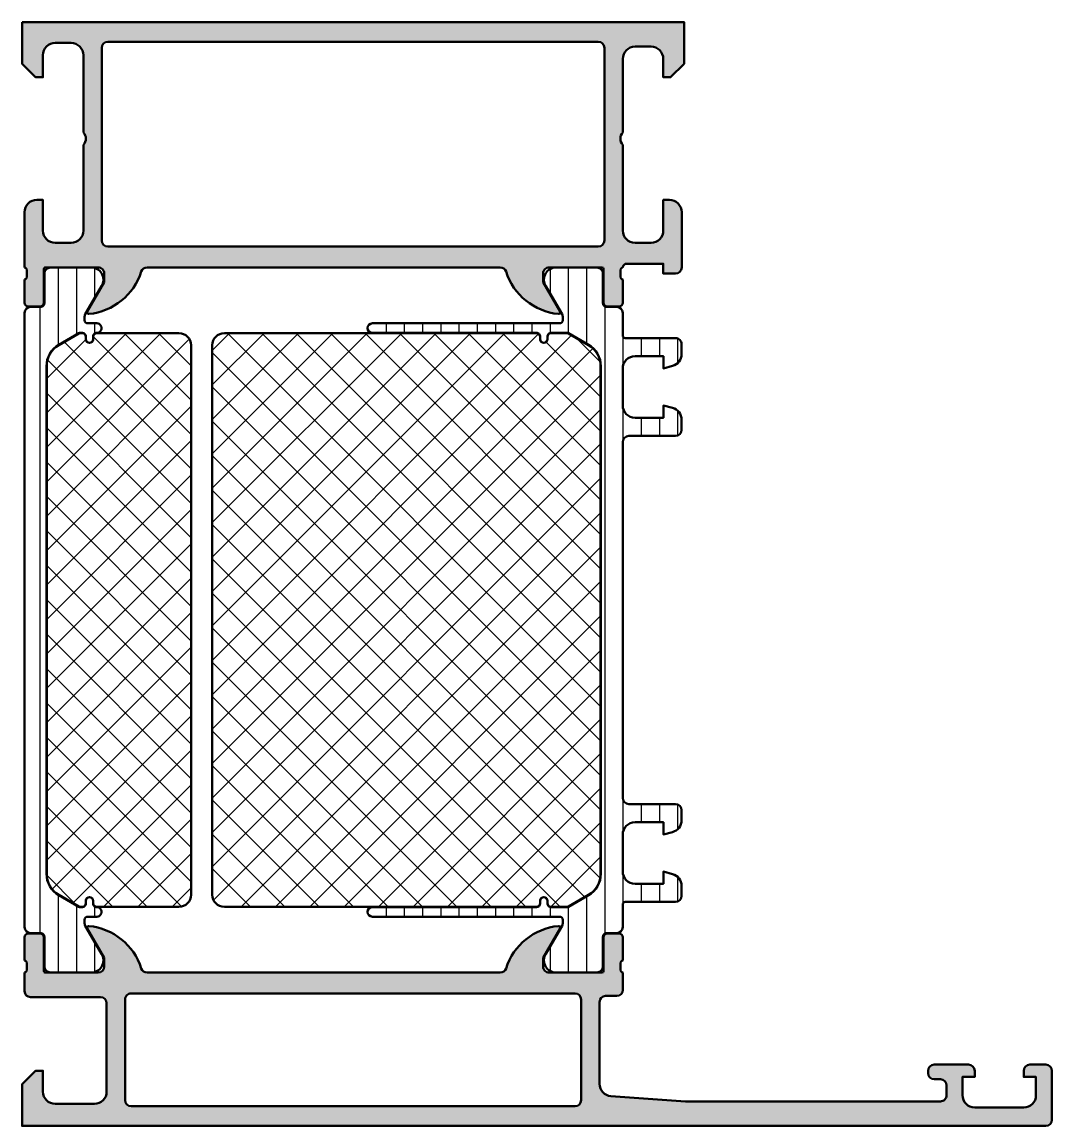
# Model space of a CAD drawing. Extents: x 0 to 84, y 0 to 90.
import ezdxf

# ---------------------------------------------------------------- set-up
doc = ezdxf.new("R2010")
doc.units = 0
for name, color, linetype, lineweight in [('0S-Alu contour', 7, 'Continuous', 50), ('0S-Alu hatch', 252, 'Continuous', 25), ('0S-Plastic contour', 254, 'Continuous', 50), ('0S-Plastic hatch', 253, 'Continuous', 25), ('0S-PT contour', 91, 'Continuous', 50), ('0S-PT hatch', 103, 'Continuous', 25)]:
    doc.layers.add(name, color=color, linetype=linetype, lineweight=lineweight)
pattern_1 = [(90, (0, 0), (-1.4859, 0), [])]
pattern_2 = [(135, (0, 0), (-1.403165018917055, -1.403165018917055), []), (225, (0, 0), (1.403165018917055, -1.403165018917055), [])]

# ---------------------------------------------------------------- blocks, each defined once
blk = doc.blocks.new('345170__164C425A_CFF7_4E51_A388_C83890AD8333_')
at = {"layer": '0S-Alu hatch'}
h = blk.add_hatch(color=256, dxfattribs=at)
edge = h.paths.add_edge_path()
edge.add_line((0, 90), (1.42e-14, 86.59999843788685))
edge.add_line((1.42e-14, 86.59999843788685), (1.099975585937492, 85.50000020218432))
edge.add_line((1.099975585937492, 85.50000020218432), (1.69998168945311, 85.50000020218432))
edge.add_line((1.69998168945311, 85.50000020218432), (1.699981687830539, 87.29995367676732))
edge.add_ellipse((2.700038657603903, 87.29995367676727), major_axis=(-1.000056969773363, 0), ratio=1, start_angle=269.9999999999999, end_angle=360, ccw=False)
edge.add_line((2.700038657603905, 88.30001064654066), (3.999963414527373, 88.30001064493648))
edge.add_ellipse((3.999963413279156, 87.30000457577538), major_axis=(-1.00000606916113, 0), ratio=1, start_angle=180, end_angle=269.99999992848285, ccw=False)
edge.add_line((4.999969482440292, 87.30000457577538), (4.999969482421875, 80.99999972534717))
edge.add_ellipse((4.474993690089432, 80.49999972534715), major_axis=(-0.7249824705019261, 0), ratio=1, start_angle=136.3958616163861, end_angle=223.604138383614, ccw=False)
edge.add_line((4.999969482421875, 79.99999972534715), (4.999969482904607, 72.99996865398468))
edge.add_ellipse((4.000000553784346, 72.99996865398468), major_axis=(-0.9999689291202615, 0), ratio=1, start_angle=90.00000000000023, end_angle=180, ccw=False)
edge.add_line((4.000000553784349, 71.99999972486442), (2.700001512229656, 71.99999972515067))
edge.add_ellipse((2.700001512600966, 73.00001954849498), major_axis=(-1.000019823344302, 0), ratio=1, start_angle=0, end_angle=89.9999999787259, ccw=False)
edge.add_line((1.699981689256657, 73.00001954849498), (1.699981689453103, 75.49999972534715))
edge.add_line((1.699981689453103, 75.49999972534715), (1.200016055021653, 75.49999972593763))
edge.add_arc((1.200016055021652, 74.49996535977863), 1.000034366158999, 89.99999999999999, 180)
edge.add_line((0.1999816888626533, 74.49996535977863), (0.199981689453125, 70.00031568830967))
edge.add_ellipse((0.1211452429101272, 69.7327950963166), major_axis=(-0.2788950563273807, 0), ratio=1, start_angle=178.8354106258998, end_angle=253.5801235805144, ccw=False)
edge.add_line((0.3999826894531253, 69.72712668831821), (0.3999826894531324, 69.2735326883179))
edge.add_ellipse((0.1211145938099656, 69.26787202884111), major_axis=(-0.2789255417371427, 0), ratio=1, start_angle=106.42459455535351, end_angle=181.1628700728308, ccw=False)
edge.add_line((0.199981689453125, 69.00032868831818), (0.1999816894531107, 67.12031768830971))
edge.add_arc((0.4999816894531364, 67.12031768830973), 0.3000000000000398, 180, 269.9999999999992)
edge.add_line((0.4999816894531321, 66.82031768830969), (1.479956008495903, 66.82031768830967))
edge.add_arc((1.479956008495907, 67.12031768830968), 0.3000000000000114, 269.9999999999992, 360)
edge.add_line((1.779956008495918, 67.12031768830968), (1.77995600849593, 69.88031568830971))
edge.add_ellipse((1.899956008496017, 69.8803156883097), major_axis=(-0.1200000000000865, 0), ratio=1, start_angle=268.4287599265016, end_angle=360, ccw=False)
edge.add_line((1.903246393558643, 70.00027056885301), (6.200000000000002, 70.00027056885303))
edge.add_ellipse((6.200000000000015, 69.50027056885303), major_axis=(-0.5, 0), ratio=1, start_angle=180, end_angle=270.0000000000014, ccw=False)
edge.add_line((6.700000000000017, 69.50027056885301), (6.700000000000017, 68.80027056885305))
edge.add_line((6.700000000000017, 68.80027056885305), (5.318504542377652, 66.40745024582546))
edge.add_arc((5.438119784648318, 66.33839035350131), 0.138119784648302, 150.000000000001, 275.6225775507944)
edge.add_arc((4.961776758826195, 71.17687943070078), 4.999999999999966, 275.6225775507938, 342.2515836439298)
edge.add_ellipse((10.20000000000001, 69.50027056885295), major_axis=(-0.5000000000000383, 0), ratio=1, start_angle=270, end_angle=342.2515836439311, ccw=False)
edge.add_line((10.20000000000001, 70.00027056885301), (38.99999999999997, 70.00027056885301))
edge.add_ellipse((38.99999999999995, 69.50027056885303), major_axis=(-0.4999999999999716, 0), ratio=1, start_angle=197.7484163560713, end_angle=269.99999999999756, ccw=False)
edge.add_arc((44.23822324117374, 71.17687943070086), 5.000000000000027, 197.7484163560702, 264.3774224492073)
edge.add_arc((43.76188021535171, 66.33839035350131), 0.1381197846482876, 264.3774224492072, 390.0000000000012)
edge.add_line((43.88149545762237, 66.40745024582546), (42.5, 68.80027056885301))
edge.add_line((42.5, 68.80027056885301), (42.5, 69.50027056885301))
edge.add_ellipse((43, 69.50027056885303), major_axis=(-0.4999999999999929, 0), ratio=1, start_angle=269.9999999999992, end_angle=360, ccw=False)
edge.add_line((43, 70.00027056885301), (47.30002568095721, 70.00027056885301))
edge.add_ellipse((47.3000256809572, 69.880270568853), major_axis=(-0.1200000000000045, 0), ratio=1, start_angle=180, end_angle=269.9999999999966, ccw=False)
edge.add_line((47.42002568095721, 69.880270568853), (47.42002568095721, 67.12027256885301))
edge.add_arc((47.72002568095722, 67.12027256885301), 0.2999999999999971, 180, 269.9999999999973)
edge.add_line((47.72002568095721, 66.82027256885301), (48.69999999999998, 66.820272568853))
edge.add_arc((48.7, 67.12027256885301), 0.3000000000000114, 269.9999999999973, 360)
edge.add_line((49.00000000000001, 67.12027256885301), (49.00000000000001, 69.00028356886153))
edge.add_ellipse((49.07886709564317, 69.26782690938447), major_axis=(-0.2789255417371423, 0), ratio=1, start_angle=-1.1628700728805939, end_angle=73.57540544464621, ccw=False)
edge.add_line((48.79999900000001, 69.2734875688615), (48.79999900000001, 69.7270815688612))
edge.add_ellipse((49.07883644654305, 69.73274997685988), major_axis=(-0.2788950563274438, 0), ratio=1, start_angle=-76.1682259156999, end_angle=1.1645893741580267, ccw=False)
edge.add_ellipse((49.31213930206245, 69.9999951477105), major_axis=(-0.2999999999999358, 0), ratio=1, start_angle=270.00000000000136, end_angle=359.31960722822487, ccw=False)
edge.add_line((49.31213930206244, 70.29999514771043), (52.29986083507538, 70.29999514771043))
edge.add_line((52.29986083507538, 70.29999514771043), (52.29986083507538, 69.49999972534715))
edge.add_line((52.29986083507538, 69.49999972534715), (53.29989539015878, 69.50000735381118))
edge.add_arc((53.29989157569604, 69.99997661371016), 0.4999692599135264, 270.0004371321068, 359.999222876017)
edge.add_line((53.79986083556357, 69.99996983244307), (53.79992187396486, 74.49989869042231))
edge.add_arc((52.79983439966269, 74.4999122547782), 1.000087474394164, 359.9992228877419, 449.9999999999996)
edge.add_line((52.79983439966269, 75.49999972917236), (52.29992187023164, 75.49999972534715))
edge.add_line((52.29992187023164, 75.49999972534715), (52.29992187405046, 73.00008712280979))
edge.add_ellipse((51.29983447275858, 73.00008712280979), major_axis=(-1.000087401291878, 0), ratio=1, start_angle=89.9999999999996, end_angle=180, ccw=False)
edge.add_line((51.29983447275858, 71.99999972151791), (49.99993195609906, 71.99999972361864))
edge.add_ellipse((49.9999319590449, 73.00005852307612), major_axis=(-1.000058799457463, 0), ratio=1, start_angle=0, end_angle=89.99999983122581, ccw=False)
edge.add_line((48.99987315958744, 73.00005852307612), (48.99987316131593, 79.99999972534715))
edge.add_ellipse((49.52471250163427, 80.49999972534715), major_axis=(-0.7248836686985038, 0), ratio=1, start_angle=-43.61157673631379, end_angle=43.61157673631379, ccw=False)
edge.add_line((48.99987316131593, 80.99999972534717), (48.99987316020304, 87.00038766034935))
edge.add_ellipse((49.99992797000416, 87.00038766034935), major_axis=(-1.00005480980112, 0), ratio=1, start_angle=270.0000000000004, end_angle=360, ccw=False)
edge.add_line((49.99992797000416, 88.00044247015046), (51.29983554498071, 88.00044247238465))
edge.add_ellipse((51.2998355438253, 87.00035614156478), major_axis=(-1.000086330819868, 0), ratio=1, start_angle=180, end_angle=269.9999999338058, ccw=False)
edge.add_line((52.29992187464516, 87.00035614156477), (52.29992187023164, 85.49999257278978))
edge.add_line((52.29992187023164, 85.49999257278978), (52.89989745616914, 85.49999257278978))
edge.add_line((52.89989745616914, 85.49999257278978), (53.99987304687966, 86.5999679203087))
edge.add_line((53.99987304687966, 86.5999679203087), (53.99987304687966, 90))
edge.add_line((53.99987304687966, 90), (0, 90))
edge = h.paths.add_edge_path()
edge.add_ellipse((6.999987482078552, 87.89999111938252), major_axis=(-0.5000027408751038, 0), ratio=1, start_angle=270, end_angle=360, ccw=False)
edge.add_line((6.999987482078552, 88.39999386025762), (46.99985516165933, 88.39999386025761))
edge.add_ellipse((46.99985516165925, 87.89999111938248), major_axis=(-0.5000027408751251, 0), ratio=1, start_angle=180, end_angle=269.9999999999902, ccw=False)
edge.add_line((47.49985790253438, 87.89999111938248), (47.49985790252687, 72.19999667358933))
edge.add_ellipse((46.99985516165925, 72.19999941445695), major_axis=(-0.5000027408751322, 0), ratio=1, start_angle=90.00000000001057, end_angle=179.9996859215194, ccw=False)
edge.add_line((46.99985516165934, 71.69999667358182), (6.999987482078545, 71.69999667358182))
edge.add_ellipse((6.999987482078546, 72.19999941445694), major_axis=(-0.5000027408751145, 0), ratio=1, start_angle=0, end_angle=90, ccw=False)
edge.add_line((6.499984741203432, 72.19999941445694), (6.499984741203448, 87.89999111938275))
at = {"layer": '0S-Alu contour', "color": 7}
for points in [[(0, 90), (1.42e-14, 86.59999843788685), (1.099975585937492, 85.50000020218432), (1.69998168945311, 85.50000020218432), (1.699981687830539, 87.29995367676732)], [(52.29992187464516, 87.00035614156477), (52.29992187023164, 85.49999257278978), (52.89989745616914, 85.49999257278978), (53.99987304687966, 86.5999679203087), (53.99987304687966, 90), (0, 90)], [(2.700038657603905, 88.30001064654066), (3.999963414527373, 88.30001064493648)], [(6.999987482078552, 88.39999386025762), (46.99985516165933, 88.39999386025761)], [(6.499984741203432, 72.19999941445694), (6.499984741203448, 87.89999111938275)], [(47.49985790253438, 87.89999111938248), (47.49985790252687, 72.19999667358933)], [(49.99992797000416, 88.00044247015046), (51.29983554498071, 88.00044247238465)], [(4.999969482440292, 87.30000457577538), (4.999969482421875, 80.99999972534717)], [(48.99987316131593, 80.99999972534717), (48.99987316020304, 87.00038766034935)], [(4.999969482421875, 79.99999972534715), (4.999969482904607, 72.99996865398468)], [(48.99987315958744, 73.00005852307612), (48.99987316131593, 79.99999972534715)], [(1.699981689256657, 73.00001954849498), (1.699981689453103, 75.49999972534715), (1.200016055021653, 75.49999972593763)], [(52.79983439966269, 75.49999972917236), (52.29992187023164, 75.49999972534715), (52.29992187405046, 73.00008712280979)], [(0.1999816888626533, 74.49996535977863), (0.199981689453125, 70.00031568830967)], [(53.79986083556357, 69.99996983244307), (53.79992187396486, 74.49989869042231)], [(4.000000553784349, 71.99999972486442), (2.700001512229656, 71.99999972515067)], [(46.99985516165934, 71.69999667358182), (6.999987482078546, 71.69999667358182)], [(51.29983447275858, 71.99999972151791), (49.99993195609906, 71.99999972361864)], [(49.31213930206244, 70.29999514771043), (52.29986083507538, 70.29999514771043), (52.29986083507538, 69.49999972534715), (53.29989539015878, 69.50000735381118)], [(0.3999826894531253, 69.72712668831821), (0.3999826894531324, 69.2735326883179)], [(1.779956008495918, 67.12031768830968), (1.77995600849593, 69.88031568830971)], [(1.903246393558643, 70.00027056885301), (6.200000000000002, 70.00027056885303)], [(6.700000000000017, 69.50027056885301), (6.700000000000017, 68.80027056885305), (5.318504542377652, 66.40745024582546)], [(10.20000000000001, 70.00027056885301), (38.99999999999997, 70.00027056885301)], [(43.88149545762237, 66.40745024582546), (42.5, 68.80027056885301), (42.5, 69.50027056885301)], [(43, 70.00027056885301), (47.30002568095721, 70.00027056885301)], [(47.42002568095721, 69.880270568853), (47.42002568095721, 67.12027256885301)], [(48.79999900000001, 69.2734875688615), (48.79999900000001, 69.7270815688612)], [(0.199981689453125, 69.00032868831818), (0.1999816894531107, 67.12031768830971)], [(49.00000000000001, 67.12027256885301), (49.00000000000001, 69.00028356886153)], [(0.4999816894531321, 66.82031768830969), (1.479956008495903, 66.82031768830967)], [(47.72002568095721, 66.82027256885301), (48.69999999999998, 66.820272568853)]]:
    blk.add_lwpolyline(points, dxfattribs=at)
at = {"layer": '0S-Alu contour', "color": 7, "extrusion": (0, 0, -1)}
for centre, radius, start, end in [((-2.700038657603903, 87.29995367676727), 1.000056969773363, 0, 90.00000000000011), ((-3.999963413279156, 87.30000457577538), 1.00000606916113, 90.00000007151714, 180), ((-6.999987482078552, 87.89999111938252), 0.5000027408751038, 0, 90), ((-46.99985516165925, 87.89999111938248), 0.5000027408751251, 90.00000000000978, 180), ((-49.99992797000416, 87.00038766034935), 1.00005480980112, 0, 89.99999999999959), ((-51.2998355438253, 87.00035614156478), 1.000086330819868, 90.0000000661942, 180), ((-4.474993690089432, 80.49999972534715), 0.7249824705019261, 136.395861616386, 223.6041383836139), ((-49.52471250163427, 80.49999972534715), 0.7248836686985038, 316.3884232636862, 43.61157673631377), ((-2.700001512600966, 73.00001954849498), 1.000019823344302, 270.0000000212741, 0), ((-4.000000553784346, 72.99996865398468), 0.9999689291202615, 180, 269.9999999999998), ((-49.9999319590449, 73.00005852307612), 1.000058799457463, 270.0000001687743, 0), ((-51.29983447275858, 73.00008712280979), 1.000087401291878, 180, 270.0000000000004), ((-6.999987482078546, 72.19999941445694), 0.5000027408751145, 270, 0), ((-46.99985516165925, 72.19999941445695), 0.5000027408751322, 180.0003140784807, 269.9999999999894), ((-49.31213930206245, 69.9999951477105), 0.2999999999999358, 0.6803927717751193, 89.99999999999864), ((-0.1211452429101272, 69.7327950963166), 0.2788950563273807, 106.4198764194856, 181.1645893741003), ((-1.899956008496017, 69.8803156883097), 0.1200000000000865, 0, 91.57124007349842), ((-6.200000000000015, 69.50027056885303), 0.5, 89.99999999999856, 180), ((-10.20000000000001, 69.50027056885295), 0.5000000000000383, 17.74841635606891, 90), ((-38.99999999999995, 69.50027056885303), 0.4999999999999716, 90.00000000000244, 162.2515836439287), ((-43, 69.50027056885303), 0.4999999999999929, 0, 90.00000000000081), ((-47.3000256809572, 69.880270568853), 0.1200000000000045, 90.0000000000034, 180), ((-49.07883644654305, 69.73274997685988), 0.2788950563274438, 358.835410625842, 76.16822591569984), ((-0.1211145938099656, 69.26787202884111), 0.2789255417371427, 178.8371299271692, 253.5754054446465), ((-49.07886709564317, 69.26782690938447), 0.2789255417371423, 286.4245945553538, 1.162870072880582)]:
    blk.add_arc(centre, radius, start, end, dxfattribs=at)
at = {"layer": '0S-Alu contour', "color": 7}
for centre, radius, start, end in [((1.200016055021652, 74.49996535977863), 1.000034366158999, 89.99999999999999, 180), ((52.79983439966269, 74.4999122547782), 1.000087474394164, 359.9992228877419, 89.99999999999959), ((4.961776758826195, 71.17687943070078), 4.999999999999966, 275.6225775507938, 342.2515836439298), ((44.23822324117374, 71.17687943070086), 5.000000000000027, 197.7484163560702, 264.3774224492073), ((53.29989157569604, 69.99997661371016), 0.4999692599135264, 270.0004371321068, 359.999222876017), ((0.4999816894531364, 67.12031768830973), 0.3000000000000398, 180, 269.9999999999992), ((1.479956008495907, 67.12031768830968), 0.3000000000000114, 269.9999999999992, 0), ((47.72002568095722, 67.12027256885301), 0.2999999999999971, 180, 269.9999999999973), ((48.7, 67.12027256885301), 0.3000000000000114, 269.9999999999973, 0), ((5.438119784648318, 66.33839035350131), 0.138119784648302, 150.000000000001, 275.6225775507944), ((43.76188021535171, 66.33839035350131), 0.1381197846482876, 264.3774224492072, 30.00000000000119)]:
    blk.add_arc(centre, radius, start, end, dxfattribs=at)
blk = doc.blocks.new('245325__1CA10EAE_3CAD_4F76_8841_87E356FFBAC5___0977338C_BF3B_426F_B3D7_0EC9756BB703_')
at = {"layer": '0S-Plastic hatch'}
h = blk.add_hatch(dxfattribs=at)
h.set_pattern_fill('ANSI31', color=256, scale=0.4680000000000001, angle=45, style=0)
h.set_pattern_definition(pattern_1)
edge = h.paths.add_edge_path()
edge.add_line((0.2100000000000299, 66.29000567895643), (0.2099999999999904, 16.20999432109084))
edge.add_arc((0.6999973210979799, 16.20999432109084), 0.4899973210979895, 180, 269.9999999999998)
edge.add_line((0.699997321097978, 15.71999699999285), (1.510331333340432, 15.71999700000003))
edge.add_ellipse((1.510331333340476, 15.40999699999997), major_axis=(-0.3100000000000573, 0), ratio=1, start_angle=180, end_angle=270.0000000000083, ccw=False)
edge.add_line((1.820331333340533, 15.40999700000011), (1.819999382847853, 13.00999723393643))
edge.add_arc((2.30999469517056, 13.00999531231909), 0.4899953123264753, 179.9997753033853, 270.0000777840405)
edge.add_line((2.309995360382126, 12.51999999999307), (5.785822496191403, 12.52000000000003))
edge.add_arc((5.644228849115329, 13.49981807472288), 0.9899960709244705, 278.2228963588979, 392.7407569883845)
edge.add_line((6.476940554096191, 14.03524634894246), (5.158304394460618, 16.31919148718683))
edge.add_ellipse((5.599977365525567, 16.57419146097237), major_axis=(-0.5099999999999647, 0), ratio=1, start_angle=-0.005743823234126921, end_angle=29.999996599345707, ccw=False)
edge.add_line((5.089977368088297, 16.57424258777245), (5.090000001315869, 16.8000260645701))
edge.add_ellipse((5.350000000054702, 16.79999999995474), major_axis=(-0.2600000000453031, 0), ratio=1, start_angle=270.00000000613346, end_angle=359.9942561829208, ccw=False)
edge.add_line((5.350000000026869, 17.06000000000005), (6.100406639390997, 17.06000000000007))
edge.add_arc((6.100406639390977, 17.44925907311682), 0.3892590731167509, 270.000000000003, 450.000000000003)
edge.add_ellipse((6.100406639390922, 18.15000000000009), major_axis=(-0.3114818537665194, 0), ratio=1, start_angle=0, end_angle=90.0000000000062, ccw=False)
edge.add_line((5.788924785624402, 18.1500000000001), (5.788924785624402, 18.35057079528626))
edge.add_arc((5.49949558091064, 18.35057079528626), 0.2894292047137625, 0, 180)
edge.add_line((5.210066376196877, 18.35057079528626), (5.210066376196875, 18.15000000000001))
edge.add_ellipse((4.90006637619693, 18.15000000000001), major_axis=(-0.3099999999999454, 0), ratio=1, start_angle=93.33843872004189, end_angle=180, ccw=False)
edge.add_line((4.918118849154546, 17.84052607828756), (4.734987190539766, 17.84052607828751))
edge.add_ellipse((4.734987190539688, 18.05052607828746), major_axis=(-0.2099999999999546, 0), ratio=1, start_angle=59.99999999999858, end_angle=90.00000000002132, ccw=False)
edge.add_line((4.629987190539706, 17.86866074349277), (2.995000000000011, 18.81262103807241))
edge.add_ellipse((3.999999999999955, 20.55333209967912), major_axis=(-2.009999999999962, 0), ratio=1, start_angle=0, end_angle=60.00000000000131, ccw=False)
edge.add_line((1.989999999999992, 20.55333209967912), (1.990000000000003, 61.94666790036817))
edge.add_ellipse((3.999999999999912, 61.94666790036817), major_axis=(-2.009999999999908, 0), ratio=1, start_angle=300.0000000000041, end_angle=360, ccw=False)
edge.add_line((2.994999999999832, 63.68737896197473), (4.629987190539352, 64.63133925655447))
edge.add_ellipse((4.734987190539393, 64.44947392175982), major_axis=(-0.2099999999999502, 0), ratio=1, start_angle=269.99999999997533, end_angle=300.00000000002086, ccw=False)
edge.add_line((4.734987190539484, 64.65947392175975), (4.918118849154493, 64.65947392175974))
edge.add_ellipse((4.900066376196914, 64.35000000004726), major_axis=(-0.309999999999979, 0), ratio=1, start_angle=180, end_angle=266.6615612799654, ccw=False)
edge.add_line((5.210066376196886, 64.35000000004726), (5.210066376196881, 64.14942920476102))
edge.add_arc((5.499495580910643, 64.14942920476102), 0.2894292047137616, 180, 360)
edge.add_line((5.788924785624405, 64.14942920476102), (5.788924785624404, 64.35000000004713))
edge.add_ellipse((6.100406639390976, 64.35000000004716), major_axis=(-0.3114818537665718, 0), ratio=1, start_angle=269.9999999999985, end_angle=360, ccw=False)
edge.add_arc((6.100406639390993, 65.05074092693047), 0.3892590731167615, 269.9999999999987, 449.9999999999986)
edge.add_line((6.100406639391001, 65.44000000004723), (5.350000000026866, 65.44000000004726))
edge.add_ellipse((5.350000000026878, 65.70000000006475), major_axis=(-0.2600000000174845, 0), ratio=1, start_angle=0.00574382329762102, end_angle=89.99999999999733, ccw=False)
edge.add_line((5.090000001315864, 65.69997393542155), (5.089977368088014, 65.92575741511236))
edge.add_ellipse((5.59997736552559, 65.92580853907488), major_axis=(-0.5099999999999872, 0), ratio=1, start_angle=-29.999996599347014, end_angle=0.005743504562701673, ccw=False)
edge.add_line((5.158304394460629, 66.18080851286044), (6.47694055409621, 68.46475365110484))
edge.add_arc((5.644228849115333, 69.00018192532437), 0.9899960709244556, 327.2592430116185, 441.7771036410985)
edge.add_line((5.785822496191464, 69.98000000004718), (2.309995360382091, 69.98000000005418))
edge.add_arc((2.309995360382101, 69.49000402260863), 0.4899959774455454, 90.00000000000124, 180.0079247372467)
edge.add_line((1.81999938762347, 69.48993624991391), (1.820331330375235, 67.09004587758545))
edge.add_ellipse((1.510331333334548, 67.09000300005319), major_axis=(-0.310000000005982, 0), ratio=1, start_angle=90.0000000011031, end_angle=180.0079248439906, ccw=False)
edge.add_line((1.510331333340517, 66.7800030000472), (0.699997321097915, 66.7800030000544))
edge.add_arc((0.6999973210979363, 66.2900056789565), 0.4899973210979028, 90.00000000000249, 180)
at = {"layer": '0S-Plastic contour', "color": 7}
for points in [[(1.81999938762347, 69.48993624991391), (1.820331330375235, 67.09004587758545)], [(5.785822496191464, 69.98000000004718), (2.309995360382091, 69.98000000005418)], [(5.158304394460629, 66.18080851286044), (6.47694055409621, 68.46475365110484)], [(1.510331333340517, 66.7800030000472), (0.699997321097915, 66.7800030000544)], [(0.2100000000000299, 66.29000567895643), (0.2099999999999904, 16.20999432109084)], [(5.090000001315864, 65.69997393542155), (5.089977368088014, 65.92575741511236)], [(6.100406639391001, 65.44000000004723), (5.350000000026866, 65.44000000004726)], [(2.994999999999832, 63.68737896197473), (4.629987190539352, 64.63133925655447)], [(4.734987190539484, 64.65947392175975), (4.918118849154493, 64.65947392175974)], [(5.210066376196886, 64.35000000004726), (5.210066376196881, 64.14942920476102)], [(5.788924785624405, 64.14942920476102), (5.788924785624404, 64.35000000004713)], [(1.989999999999992, 20.55333209967912), (1.990000000000003, 61.94666790036817)], [(4.629987190539706, 17.86866074349277), (2.995000000000011, 18.81262103807241)], [(5.210066376196877, 18.35057079528626), (5.210066376196875, 18.15000000000001)], [(5.788924785624402, 18.1500000000001), (5.788924785624402, 18.35057079528626)], [(4.918118849154546, 17.84052607828756), (4.734987190539766, 17.84052607828751)], [(5.089977368088297, 16.57424258777245), (5.090000001315869, 16.8000260645701)], [(6.476940554096191, 14.03524634894246), (5.158304394460618, 16.31919148718683)], [(5.350000000026869, 17.06000000000005), (6.100406639390997, 17.06000000000007)], [(0.699997321097978, 15.71999699999285), (1.510331333340432, 15.71999700000003)], [(1.820331333340533, 15.40999700000011), (1.819999382847853, 13.00999723393643)], [(2.309995360382126, 12.51999999999307), (5.785822496191403, 12.52000000000003)]]:
    blk.add_lwpolyline(points, dxfattribs=at)
for centre, radius, start, end in [((2.309995360382101, 69.49000402260863), 0.4899959774455454, 90.00000000000124, 180.0079247372467), ((5.644228849115333, 69.00018192532437), 0.9899960709244556, 327.2592430116185, 81.77710364109859), ((0.6999973210979363, 66.2900056789565), 0.4899973210979028, 90.00000000000249, 180), ((6.100406639390993, 65.05074092693047), 0.3892590731167615, 269.9999999999987, 89.9999999999987), ((5.499495580910643, 64.14942920476102), 0.2894292047137616, 180, 0), ((5.49949558091064, 18.35057079528626), 0.2894292047137625, 0, 180), ((6.100406639390977, 17.44925907311682), 0.3892590731167509, 270.000000000003, 90.00000000000301), ((0.6999973210979799, 16.20999432109084), 0.4899973210979895, 180, 269.9999999999998), ((5.644228849115329, 13.49981807472288), 0.9899960709244705, 278.2228963588979, 32.7407569883845), ((2.30999469517056, 13.00999531231909), 0.4899953123264753, 179.9997753033853, 270.0000777840405)]:
    blk.add_arc(centre, radius, start, end, dxfattribs=at)
at = {"layer": '0S-Plastic contour', "color": 7, "extrusion": (0, 0, -1)}
for centre, radius, start, end in [((-1.510331333334548, 67.09000300005319), 0.310000000005982, 179.9920751560094, 269.9999999988969), ((-5.59997736552559, 65.92580853907488), 0.5099999999999872, 359.9942564954373, 29.99999659934701), ((-5.350000000026878, 65.70000000006475), 0.2600000000174845, 270.0000000000027, 359.9942561767024), ((-4.734987190539393, 64.44947392175982), 0.2099999999999502, 59.99999999997916, 90.0000000000247), ((-4.900066376196914, 64.35000000004726), 0.309999999999979, 93.33843872003463, 180), ((-6.100406639390976, 64.35000000004716), 0.3114818537665718, 0, 90.00000000000146), ((-3.999999999999912, 61.94666790036817), 2.009999999999908, 0, 59.99999999999592), ((-3.999999999999955, 20.55333209967912), 2.009999999999962, 299.9999999999988, 0), ((-4.90006637619693, 18.15000000000001), 0.3099999999999454, 180, 266.6615612799581), ((-6.100406639390922, 18.15000000000009), 0.3114818537665194, 269.9999999999938, 0), ((-4.734987190539688, 18.05052607828746), 0.2099999999999547, 269.9999999999787, 300.0000000000014), ((-5.599977365525567, 16.57419146097237), 0.5099999999999647, 330.0000034006543, 0.0057438232341285), ((-5.350000000054702, 16.79999999995474), 0.2600000000453031, 0.0057438170791521, 89.99999999386652), ((-1.510331333340476, 15.40999699999997), 0.3100000000000573, 89.99999999999172, 180)]:
    blk.add_arc(centre, radius, start, end, dxfattribs=at)
blk = doc.blocks.new('465110__D009D84D_305E_41A9_93D5_5AB3ADC4CC52_')
at = {"layer": '0S-PT hatch'}
h = blk.add_hatch(dxfattribs=at)
h.set_pattern_fill('ANSI37', color=256, scale=0.625, angle=90, style=0)
h.set_pattern_definition(pattern_2)
edge = h.paths.add_edge_path()
edge.add_line((13.78999999999999, 63.6502033197427), (13.78999999999999, 18.84979668030456))
edge.add_ellipse((12.79999999999999, 18.84979668030456), major_axis=(-0.9899999999999984, 0), ratio=1, start_angle=89.99999999999989, end_angle=180, ccw=False)
edge.add_line((12.79999999999999, 17.85979668030456), (6.098924785624407, 17.85979668030456))
edge.add_ellipse((6.098924785624412, 18.14979668030457), major_axis=(-0.2900000000000133, 0), ratio=1, start_angle=0, end_angle=89.99999999999898, ccw=False)
edge.add_line((5.8089247856244, 18.14979668030457), (5.8089247856244, 18.35036747559081))
edge.add_arc((5.499495580910639, 18.35036747559081), 0.3094292047137612, 0, 180)
edge.add_line((5.190066376196877, 18.35036747559081), (5.190066376196878, 18.14979668030457))
edge.add_ellipse((4.90006637619688, 18.14979668030457), major_axis=(-0.2899999999999982, 0), ratio=1, start_angle=93.45167180618591, end_angle=180, ccw=False)
edge.add_line((4.917526291671715, 17.86032275859208), (4.734987190539544, 17.86032275859208))
edge.add_ellipse((4.734987190539532, 18.05032275859205), major_axis=(-0.1899999999999693, 0), ratio=1, start_angle=59.999999999999716, end_angle=90.00000000000352, ccw=False)
edge.add_line((4.639987190539547, 17.88577793187303), (3.005000000000004, 18.82973822645261))
edge.add_ellipse((3.999999999999982, 20.55312877998364), major_axis=(-1.989999999999988, 0), ratio=1, start_angle=0, end_angle=60.000000000000625, ccw=False)
edge.add_line((2.009999999999992, 20.55312877998364), (2.009999999999997, 61.94646458067268))
edge.add_ellipse((3.999999999999984, 61.94646458067268), major_axis=(-1.989999999999986, 0), ratio=1, start_angle=299.9999999999993, end_angle=360, ccw=False)
edge.add_line((3.005000000000014, 63.6698551342037), (4.639987190539568, 64.61381542878328))
edge.add_ellipse((4.734987190539486, 64.44927060206447), major_axis=(-0.189999999999757, 0), ratio=1, start_angle=269.999999999985, end_angle=300.00000000001376, ccw=False)
edge.add_line((4.734987190539536, 64.63927060206422), (4.917526291671721, 64.63927060206422))
edge.add_ellipse((4.900066376196864, 64.34979668035172), major_axis=(-0.2900000000000199, 0), ratio=1, start_angle=180, end_angle=266.5483281938101, ccw=False)
edge.add_line((5.190066376196879, 64.34979668035173), (5.190066376196879, 64.1492258850655))
edge.add_arc((5.500033188098443, 64.1492258850655), 0.3099668119015639, 180, 360)
edge.add_line((5.810000000000007, 64.1492258850655), (5.810000000000006, 64.34979668030456))
edge.add_ellipse((6.100406639390977, 64.34979668030456), major_axis=(-0.2904066393909703, 0), ratio=1, start_angle=270.00000000040217, end_angle=360, ccw=False)
edge.add_line((6.100406639388938, 64.64020331969554), (12.79999999999305, 64.64020331974267))
edge.add_ellipse((12.8, 63.65020331974268), major_axis=(-0.9899999999999806, 0), ratio=1, start_angle=180, end_angle=270.00000000040245, ccw=False)
at = {"layer": '0S-PT contour', "color": 7}
for points in [[(3.005000000000014, 63.6698551342037), (4.639987190539568, 64.61381542878328)], [(4.734987190539536, 64.63927060206422), (4.917526291671721, 64.63927060206422)], [(5.190066376196879, 64.34979668035173), (5.190066376196879, 64.1492258850655)], [(5.810000000000007, 64.1492258850655), (5.810000000000006, 64.34979668030456)], [(6.100406639388938, 64.64020331969554), (12.79999999999305, 64.64020331974267)], [(13.78999999999999, 63.6502033197427), (13.78999999999999, 18.84979668030456)], [(2.009999999999992, 20.55312877998364), (2.009999999999997, 61.94646458067268)], [(4.639987190539547, 17.88577793187303), (3.005000000000004, 18.82973822645261)], [(5.190066376196877, 18.35036747559081), (5.190066376196878, 18.14979668030457)], [(5.8089247856244, 18.14979668030457), (5.8089247856244, 18.35036747559081)], [(4.917526291671715, 17.86032275859208), (4.734987190539544, 17.86032275859208)], [(12.79999999999999, 17.85979668030456), (6.098924785624407, 17.85979668030456)]]:
    blk.add_lwpolyline(points, dxfattribs=at)
at = {"layer": '0S-PT contour', "color": 7, "extrusion": (0, 0, -1)}
for centre, radius, start, end in [((-4.734987190539486, 64.44927060206447), 0.189999999999757, 59.99999999998625, 90.000000000015), ((-4.900066376196864, 64.34979668035172), 0.2900000000000199, 93.4516718061899, 180), ((-6.100406639390977, 64.34979668030456), 0.2904066393909703, 0, 89.99999999959783), ((-12.8, 63.65020331974268), 0.9899999999999806, 89.99999999959753, 180), ((-3.999999999999984, 61.94646458067268), 1.989999999999986, 0, 60.00000000000071), ((-3.999999999999982, 20.55312877998364), 1.989999999999988, 299.9999999999994, 0), ((-4.90006637619688, 18.14979668030457), 0.2899999999999982, 180, 266.5483281938141), ((-6.098924785624412, 18.14979668030457), 0.2900000000000133, 270.000000000001, 0), ((-12.79999999999999, 18.84979668030456), 0.9899999999999984, 180, 270.0000000000001), ((-4.734987190539532, 18.05032275859205), 0.1899999999999693, 269.9999999999965, 300.0000000000003)]:
    blk.add_arc(centre, radius, start, end, dxfattribs=at)
at = {"layer": '0S-PT contour', "color": 7}
for centre, radius, start, end in [((5.500033188098443, 64.1492258850655), 0.3099668119015639, 180, 0), ((5.499495580910639, 18.35036747559081), 0.3094292047137612, 0, 180)]:
    blk.add_arc(centre, radius, start, end, dxfattribs=at)
blk = doc.blocks.new('465110__9CE2A5B1_9678_4EC4_8EFE_BA5DC95DA405_')
at = {"layer": '0S-PT hatch'}
h = blk.add_hatch(dxfattribs=at)
h.set_pattern_fill('ANSI37', color=256, scale=0.625, angle=90, style=0)
h.set_pattern_definition(pattern_2)
edge = h.paths.add_edge_path()
edge.add_arc((16.4999999999997, 63.65020331974267), 0.9899999999999806, 89.99999999989411, 180)
edge.add_line((15.50999999999972, 63.65020331974268), (15.50999999999972, 18.84979668030455))
edge.add_arc((16.49999999999972, 18.84979668030455), 0.9900000000000002, 180, 270)
edge.add_line((16.49999999999972, 17.85979668030455), (41.95634587524385, 17.85979668030455))
edge.add_arc((41.95634587524385, 18.14979668030456), 0.2900000000000062, 270, 360)
edge.add_line((42.24634587524386, 18.14979668030456), (42.24634587524386, 18.3503674755908))
edge.add_ellipse((42.55577507995762, 18.3503674755908), major_axis=(-0.3094292047137586, 0), ratio=1, start_angle=180, end_angle=360, ccw=False)
edge.add_line((42.86520428467137, 18.3503674755908), (42.86520428467137, 18.14979668030456))
edge.add_arc((43.15520428467137, 18.14979668030456), 0.289999999999992, 180, 266.5483281938064)
edge.add_line((43.1377443691965, 17.86032275859207), (44.46501280946018, 17.86032275859207))
edge.add_arc((44.46501280946018, 18.05032275859207), 0.1899999999999942, 269.9999999999978, 299.9999999999958)
edge.add_line((44.56001280946017, 17.88577793187302), (46.1949999999997, 18.82973822645259))
edge.add_arc((45.19999999999973, 20.55312877998362), 1.989999999999981, 299.9999999999993, 360)
edge.add_line((47.18999999999971, 20.55312877998362), (47.18999999999971, 61.94646458067267))
edge.add_arc((45.19999999999973, 61.94646458067268), 1.98999999999998, 0, 60.00000000000078)
edge.add_line((46.1949999999997, 63.6698551342037), (44.56001280946015, 64.61381542878328))
edge.add_arc((44.46501280946018, 64.44927060206429), 0.1899999999999397, 60.00000000000227, 90.00000000000216)
edge.add_line((44.46501280946018, 64.63927060206422), (43.13828197638431, 64.63927060206422))
edge.add_arc((43.15574189185919, 64.34979668035172), 0.2900000000000071, 93.45167180619482, 180)
edge.add_line((42.86574189185919, 64.34979668035172), (42.86574189185918, 64.14922588506549))
edge.add_ellipse((42.55577507995762, 64.14922588506549), major_axis=(-0.3099668119015604, 0), ratio=1, start_angle=0, end_angle=180, ccw=False)
edge.add_line((42.24580826805605, 64.14922588506549), (42.24580826805605, 64.34979668030455))
edge.add_arc((41.95540162866507, 64.34979668030456), 0.2904066393909801, 0, 89.99999999989487)
edge.add_line((41.9554016286656, 64.64020331969554), (16.50000000000153, 64.64020331974265))
at = {"layer": '0S-PT contour', "color": 7}
for points in [[(41.9554016286656, 64.64020331969554), (16.50000000000153, 64.64020331974265)], [(42.24580826805605, 64.14922588506549), (42.24580826805605, 64.34979668030455)], [(42.86574189185919, 64.34979668035172), (42.86574189185918, 64.14922588506549)], [(44.46501280946018, 64.63927060206422), (43.13828197638431, 64.63927060206422)], [(46.1949999999997, 63.6698551342037), (44.56001280946015, 64.61381542878328)], [(15.50999999999972, 63.65020331974268), (15.50999999999972, 18.84979668030455)], [(47.18999999999971, 20.55312877998362), (47.18999999999971, 61.94646458067267)], [(42.24634587524386, 18.14979668030456), (42.24634587524386, 18.3503674755908)], [(42.86520428467137, 18.3503674755908), (42.86520428467137, 18.14979668030456)], [(44.56001280946017, 17.88577793187302), (46.1949999999997, 18.82973822645259)], [(16.49999999999972, 17.85979668030455), (41.95634587524385, 17.85979668030455)], [(43.1377443691965, 17.86032275859207), (44.46501280946018, 17.86032275859207)]]:
    blk.add_lwpolyline(points, dxfattribs=at)
for centre, radius, start, end in [((16.4999999999997, 63.65020331974267), 0.9899999999999806, 89.99999999989411, 180), ((41.95540162866507, 64.34979668030456), 0.2904066393909801, 0, 89.99999999989487), ((43.15574189185919, 64.34979668035172), 0.2900000000000071, 93.45167180619482, 180), ((44.46501280946018, 64.44927060206429), 0.1899999999999397, 60.00000000000227, 90.00000000000216), ((45.19999999999973, 61.94646458067268), 1.98999999999998, 0, 60.00000000000078), ((45.19999999999973, 20.55312877998362), 1.989999999999981, 299.9999999999993, 0), ((16.49999999999972, 18.84979668030455), 0.9900000000000002, 180, 270), ((41.95634587524385, 18.14979668030456), 0.2900000000000062, 270, 0), ((43.15520428467137, 18.14979668030456), 0.289999999999992, 180, 266.5483281938064), ((44.46501280946018, 18.05032275859207), 0.1899999999999942, 269.9999999999978, 299.9999999999958)]:
    blk.add_arc(centre, radius, start, end, dxfattribs=at)
at = {"layer": '0S-PT contour', "color": 7, "extrusion": (0, 0, -1)}
for centre, radius, start, end in [((-42.55577507995762, 64.14922588506549), 0.3099668119015604, 180, 0), ((-42.55577507995762, 18.3503674755908), 0.3094292047137586, 0, 180)]:
    blk.add_arc(centre, radius, start, end, dxfattribs=at)
blk = doc.blocks.new('245325__3E8B84EE_60A0_4F95_95F7_42915F372B08___F938291E_92B8_469F_9220_ACE0BF798671_')
at = {"layer": '0S-Plastic hatch'}
h = blk.add_hatch(dxfattribs=at)
h.set_pattern_fill('ANSI31', color=256, scale=0.4680000000000001, angle=45, style=0)
h.set_pattern_definition(pattern_1)
edge = h.paths.add_edge_path()
edge.add_line((48.98999999999974, 66.2900056789567), (48.98999999999973, 64.45000000004723))
edge.add_arc((49.19999999999975, 64.45000000004721), 0.2100000000000222, 180, 269.9999999999981)
edge.add_line((49.19999999999975, 64.24000000004719), (53.29999999999972, 64.24000000004726))
edge.add_ellipse((53.29999999999973, 63.75000000004728), major_axis=(-0.4899999999999807, 0), ratio=1, start_angle=180, end_angle=270.00000000000165, ccw=False)
edge.add_line((53.78999999999972, 63.75000000004727), (53.78999999999972, 62.9192507766729))
edge.add_ellipse((52.79999999999979, 62.91925077667291), major_axis=(-0.9899999999999238, 0), ratio=1, start_angle=105.0000000000052, end_angle=180, ccw=False)
edge.add_line((53.05623085465136, 61.96298420864683), (52.30999999999972, 61.76303225377568))
edge.add_line((52.30999999999972, 61.76303225377568), (52.30999999999972, 62.76000000004716))
edge.add_line((52.30999999999972, 62.76000000004716), (49.99999999999975, 62.76000000004722))
edge.add_arc((49.99999999999972, 61.75000000004722), 1.010000000000005, 89.9999999999984, 180)
edge.add_line((48.98999999999972, 61.75000000004722), (48.98999999999972, 58.75000000004721))
edge.add_arc((49.99999999999969, 58.75000000004721), 1.009999999999976, 180, 270)
edge.add_line((49.99999999999969, 57.74000000004724), (52.30999999999972, 57.74000000004721))
edge.add_line((52.30999999999972, 57.74000000004721), (52.30999999999972, 58.73696774631881))
edge.add_line((52.30999999999972, 58.73696774631881), (53.05623085465122, 58.53701579144778))
edge.add_ellipse((52.79999999999972, 57.58074922342162), major_axis=(-0.9899999999999826, 0), ratio=1, start_angle=180, end_angle=254.9999999999996, ccw=False)
edge.add_line((53.78999999999972, 57.58074922342162), (53.78999999999972, 56.75000000004718))
edge.add_ellipse((53.29999999999976, 56.75000000004718), major_axis=(-0.4899999999999664, 0), ratio=1, start_angle=90, end_angle=180, ccw=False)
edge.add_line((53.29999999999976, 56.26000000004721), (49.49999999999971, 56.26000000004721))
edge.add_arc((49.49999999999972, 55.7500000000472), 0.5100000000000052, 90.0000000000008, 180)
edge.add_line((48.98999999999972, 55.7500000000472), (48.98999999999972, 26.75000000000003))
edge.add_arc((49.49999999999971, 26.75000000000002), 0.5099999999999909, 180, 269.9999999999984)
edge.add_line((49.4999999999997, 26.24000000000004), (53.29999999999975, 26.24000000000004))
edge.add_ellipse((53.29999999999973, 25.75000000000007), major_axis=(-0.4899999999999736, 0), ratio=1, start_angle=180, end_angle=269.99999999999835, ccw=False)
edge.add_line((53.78999999999971, 25.75000000000008), (53.78999999999973, 24.91925077662575))
edge.add_ellipse((52.79999999999964, 24.91925077662573), major_axis=(-0.9900000000000942, 0), ratio=1, start_angle=104.9999999999944, end_angle=180, ccw=False)
edge.add_line((53.05623085465107, 23.96298420859944), (52.30999999999973, 23.76303225372851))
edge.add_line((52.30999999999973, 23.76303225372851), (52.30999999999972, 24.76000000000002))
edge.add_line((52.30999999999972, 24.76000000000002), (49.99999999999964, 24.75999999999999))
edge.add_arc((49.99999999999967, 23.75000000000006), 1.009999999999926, 90.0000000000012, 180)
edge.add_line((48.98999999999974, 23.75000000000006), (48.98999999999972, 20.75000000000004))
edge.add_arc((49.99999999999972, 20.75000000000004), 1.009999999999998, 180, 269.9999999999996)
edge.add_line((49.99999999999971, 19.74000000000004), (52.30999999999972, 19.74000000000004))
edge.add_line((52.30999999999972, 19.74000000000004), (52.30999999999973, 20.73696774627163))
edge.add_line((52.30999999999973, 20.73696774627163), (53.05623085465126, 20.53701579140053))
edge.add_ellipse((52.79999999999971, 19.58074922337435), major_axis=(-0.990000000000009, 0), ratio=1, start_angle=180, end_angle=254.999999999997, ccw=False)
edge.add_line((53.78999999999972, 19.58074922337436), (53.78999999999972, 18.74999999999998))
edge.add_ellipse((53.29999999999971, 18.74999999999999), major_axis=(-0.4900000000000091, 0), ratio=1, start_angle=90.0000000000017, end_angle=180, ccw=False)
edge.add_line((53.29999999999972, 18.25999999999998), (49.19999999999974, 18.26000000000004))
edge.add_arc((49.19999999999974, 18.05000000000002), 0.2100000000000257, 90, 180)
edge.add_line((48.98999999999971, 18.05000000000002), (48.98999999999972, 16.20999432109053))
edge.add_ellipse((48.50000267890203, 16.20999432109053), major_axis=(-0.4899973210976825, 0), ratio=1, start_angle=90, end_angle=180, ccw=False)
edge.add_line((48.50000267890203, 15.71999699999285), (47.68966866665958, 15.71999700000002))
edge.add_arc((47.68966866665953, 15.40999699999996), 0.3100000000000573, 89.99999999999213, 180.0079248428868)
edge.add_line((47.37966866962477, 15.40995412247374), (47.38000061237657, 13.01006375010296))
edge.add_ellipse((46.89000463963309, 13.00999597742345), major_axis=(-0.4899959774303912, 0), ratio=1, start_angle=89.999999998222, end_angle=180.0079247354991, ccw=False)
edge.add_line((46.89000463961789, 12.51999999999306), (43.41417750380862, 12.52000000000002))
edge.add_ellipse((43.55577115088467, 13.49981807472287), major_axis=(-0.9899960709244727, 0), ratio=1, start_angle=-32.74075698839181, end_angle=81.77710364110271, ccw=False)
edge.add_line((42.72305944590388, 14.03524634894256), (44.04169574211224, 16.31919172373781))
edge.add_arc((43.60002365369271, 16.57419118792783), 0.5099989808088575, 330.0000034006562, 360.0057438232341)
edge.add_line((44.11002263193887, 16.57424231462576), (44.10999999868383, 16.80002606457018))
edge.add_arc((43.84999999994501, 16.79999999995473), 0.2600000000452968, 0.0057438170791521, 89.99999999386671)
edge.add_line((43.84999999997284, 17.06000000000003), (28.57101353298071, 17.06000000000061))
edge.add_ellipse((28.57101353298071, 17.44925907311708), major_axis=(-0.3892590731164738, 0), ratio=1, start_angle=-90, end_angle=90, ccw=False)
edge.add_line((28.57101353298071, 17.83851814623355), (41.95486402147733, 17.83851814623355))
edge.add_arc((41.95486402147732, 18.15000000000009), 0.31148185376653, 270.0000000000013, 360)
edge.add_line((42.26634587524386, 18.15000000000009), (42.26634587524386, 18.35057079528627))
edge.add_ellipse((42.55577507995762, 18.35057079528627), major_axis=(-0.2894292047137625, 0), ratio=1, start_angle=180, end_angle=360, ccw=False)
edge.add_line((42.84520428467138, 18.35057079528628), (42.84520428467138, 18.14999999999999))
edge.add_arc((43.15520428467132, 18.14999999999999), 0.3099999999999312, 180, 273.3384387211084)
edge.add_line((43.17325675763469, 17.8405260782879), (44.46501280945994, 17.84052607828749))
edge.add_arc((44.46501280945998, 18.0505260782875), 0.2100000000000044, 269.9999999999864, 300.0000000000004)
edge.add_line((44.57001280945998, 17.86866074349276), (46.2049999999997, 18.81262103807238))
edge.add_arc((45.19999999999976, 20.5533320996791), 2.009999999999965, 299.9999999999985, 360)
edge.add_line((47.20999999999972, 20.5533320996791), (47.2099999999997, 61.94666790036817))
edge.add_arc((45.1999999999998, 61.94666790036817), 2.009999999999905, 0, 59.99999999999673)
edge.add_line((46.20499999999985, 63.68737896197475), (44.57001280946028, 64.63133925655447))
edge.add_arc((44.46501280946026, 64.44947392175985), 0.2099999999999105, 59.99999999998241, 90)
edge.add_line((44.46501280946026, 64.65947392175975), (43.1732567576368, 64.65947392175958))
edge.add_arc((43.15520428467164, 64.35000000004726), 0.3100000000002648, 86.66156127856368, 180)
edge.add_line((42.84520428467138, 64.35000000004726), (42.84520428467138, 64.14942920476102))
edge.add_ellipse((42.55577507995761, 64.14942920476102), major_axis=(-0.2894292047137696, 0), ratio=1, start_angle=0, end_angle=180, ccw=False)
edge.add_line((42.26634587524384, 64.149429204761), (42.26634587524385, 64.35000000004713))
edge.add_arc((41.95486402147728, 64.35000000004716), 0.3114818537665656, 0, 90.00000000000134)
edge.add_line((41.95486402147728, 64.66148185381373), (28.5710135329807, 64.66148185381371))
edge.add_ellipse((28.5710135329807, 65.05074092693013), major_axis=(-0.3892590731164205, 0), ratio=1, start_angle=-90, end_angle=90, ccw=False)
edge.add_line((28.5710135329807, 65.44000000004655), (43.84999999997285, 65.44000000004725))
edge.add_arc((43.84999999997283, 65.70000000006472), 0.2600000000174703, 270.0000000000031, 359.9942561768293)
edge.add_line((44.10999999868383, 65.69997393542153), (44.11002263191142, 65.9257574123309))
edge.add_arc((43.60002263457791, 65.92580853910319), 0.5099999998962089, 359.9942561798751, 389.9999966024688)
edge.add_line((44.0416956055391, 66.18080851286092), (42.72305944590381, 68.4647536511048))
edge.add_ellipse((43.55577115088467, 69.00018192532436), major_axis=(-0.989996070924456, 0), ratio=1, start_angle=-81.77710364110038, end_angle=32.74075698838351, ccw=False)
edge.add_line((43.41417750380856, 69.98000000004718), (46.89000463961789, 69.98000000005418))
edge.add_ellipse((46.89000463961789, 69.49000402260859), major_axis=(-0.489995977445588, 0), ratio=1, start_angle=179.9920751942274, end_angle=270, ccw=False)
edge.add_line((47.38000061237648, 69.48993624932801), (47.3796686696247, 67.09004587703238))
edge.add_arc((47.6896686666747, 67.09000300006242), 0.3100000000152093, 179.9920752599478, 269.9999999976952)
edge.add_line((47.68966866666223, 66.78000300004722), (48.50000267890211, 66.78000300005439))
edge.add_ellipse((48.50000267890209, 66.29000567895675), major_axis=(-0.489997321097647, 0), ratio=1, start_angle=180, end_angle=269.9999999999975, ccw=False)
at = {"layer": '0S-Plastic contour', "color": 7}
for points in [[(43.41417750380856, 69.98000000004718), (46.89000463961789, 69.98000000005418)], [(47.38000061237648, 69.48993624932801), (47.3796686696247, 67.09004587703238)], [(44.0416956055391, 66.18080851286092), (42.72305944590381, 68.4647536511048)], [(47.68966866666223, 66.78000300004722), (48.50000267890211, 66.78000300005439)], [(44.10999999868383, 65.69997393542153), (44.11002263191142, 65.9257574123309)], [(48.98999999999974, 66.2900056789567), (48.98999999999973, 64.45000000004723)], [(28.5710135329807, 65.44000000004655), (43.84999999997285, 65.44000000004725)], [(41.95486402147728, 64.66148185381373), (28.5710135329807, 64.66148185381371)], [(42.26634587524384, 64.149429204761), (42.26634587524385, 64.35000000004713)], [(42.84520428467138, 64.35000000004726), (42.84520428467138, 64.14942920476102)], [(44.46501280946026, 64.65947392175975), (43.1732567576368, 64.65947392175958)], [(46.20499999999985, 63.68737896197475), (44.57001280946028, 64.63133925655447)], [(49.19999999999975, 64.24000000004719), (53.29999999999972, 64.24000000004726)], [(53.78999999999972, 63.75000000004727), (53.78999999999972, 62.9192507766729)], [(53.05623085465136, 61.96298420864683), (52.30999999999972, 61.76303225377568), (52.30999999999972, 62.76000000004716), (49.99999999999975, 62.76000000004722)], [(47.20999999999972, 20.5533320996791), (47.2099999999997, 61.94666790036817)], [(48.98999999999972, 61.75000000004722), (48.98999999999972, 58.75000000004721)], [(49.99999999999969, 57.74000000004724), (52.30999999999972, 57.74000000004721), (52.30999999999972, 58.73696774631881), (53.05623085465122, 58.53701579144778)], [(53.78999999999972, 57.58074922342162), (53.78999999999972, 56.75000000004718)], [(53.29999999999976, 56.26000000004721), (49.49999999999971, 56.26000000004721)], [(48.98999999999972, 55.7500000000472), (48.98999999999972, 26.75000000000003)], [(49.4999999999997, 26.24000000000004), (53.29999999999975, 26.24000000000004)], [(53.78999999999971, 25.75000000000008), (53.78999999999973, 24.91925077662575)], [(53.05623085465107, 23.96298420859944), (52.30999999999973, 23.76303225372851), (52.30999999999972, 24.76000000000002), (49.99999999999964, 24.75999999999999)], [(48.98999999999974, 23.75000000000006), (48.98999999999972, 20.75000000000004)], [(49.99999999999971, 19.74000000000004), (52.30999999999972, 19.74000000000004), (52.30999999999973, 20.73696774627163), (53.05623085465126, 20.53701579140053)], [(53.78999999999972, 19.58074922337436), (53.78999999999972, 18.74999999999998)], [(42.26634587524386, 18.15000000000009), (42.26634587524386, 18.35057079528627)], [(42.84520428467138, 18.35057079528628), (42.84520428467138, 18.14999999999999)], [(44.57001280945998, 17.86866074349276), (46.2049999999997, 18.81262103807238)], [(48.98999999999971, 18.05000000000002), (48.98999999999972, 16.20999432109053)], [(53.29999999999972, 18.25999999999998), (49.19999999999974, 18.26000000000004)], [(28.57101353298071, 17.83851814623355), (41.95486402147733, 17.83851814623355)], [(43.17325675763469, 17.8405260782879), (44.46501280945994, 17.84052607828749)], [(43.84999999997284, 17.06000000000003), (28.57101353298071, 17.06000000000061)], [(42.72305944590388, 14.03524634894256), (44.04169574211224, 16.31919172373781)], [(44.11002263193887, 16.57424231462576), (44.10999999868383, 16.80002606457018)], [(47.37966866962477, 15.40995412247374), (47.38000061237657, 13.01006375010296)], [(48.50000267890203, 15.71999699999285), (47.68966866665958, 15.71999700000002)], [(46.89000463961789, 12.51999999999306), (43.41417750380862, 12.52000000000002)]]:
    blk.add_lwpolyline(points, dxfattribs=at)
at = {"layer": '0S-Plastic contour', "color": 7, "extrusion": (0, 0, -1)}
for centre, radius, start, end in [((-43.55577115088467, 69.00018192532436), 0.989996070924456, 327.2592430116166, 81.77710364110048), ((-46.89000463961789, 69.49000402260859), 0.489995977445588, 90, 180.0079248057727), ((-48.50000267890209, 66.29000567895675), 0.489997321097647, 90.00000000000249, 180), ((-28.5710135329807, 65.05074092693013), 0.3892590731164205, 270, 90), ((-42.55577507995761, 64.14942920476102), 0.2894292047137696, 180, 0), ((-53.29999999999973, 63.75000000004728), 0.4899999999999807, 89.99999999999834, 180), ((-52.79999999999979, 62.91925077667291), 0.9899999999999238, 180, 254.9999999999948), ((-52.79999999999972, 57.58074922342162), 0.9899999999999826, 105.0000000000004, 180), ((-53.29999999999976, 56.75000000004718), 0.4899999999999665, 180, 270), ((-53.29999999999973, 25.75000000000007), 0.4899999999999736, 90.00000000000165, 180), ((-52.79999999999964, 24.91925077662573), 0.9900000000000942, 180, 255.0000000000056), ((-52.79999999999971, 19.58074922337435), 0.9900000000000092, 105.000000000003, 180), ((-42.55577507995762, 18.35057079528627), 0.2894292047137625, 0, 180), ((-53.29999999999971, 18.74999999999999), 0.4900000000000091, 180, 269.9999999999983), ((-28.57101353298071, 17.44925907311708), 0.3892590731164738, 270, 90), ((-48.50000267890203, 16.20999432109053), 0.4899973210976825, 180, 270), ((-43.55577115088467, 13.49981807472287), 0.9899960709244727, 278.2228963588973, 32.74075698839177), ((-46.89000463963309, 13.00999597742345), 0.4899959774303912, 179.9920752645009, 270.000000001778)]:
    blk.add_arc(centre, radius, start, end, dxfattribs=at)
at = {"layer": '0S-Plastic contour', "color": 7}
for centre, radius, start, end in [((47.6896686666747, 67.09000300006242), 0.3100000000152093, 179.9920752599478, 269.9999999976952), ((43.60002263457791, 65.92580853910319), 0.5099999998962089, 359.9942561798751, 29.99999660246883), ((43.84999999997283, 65.70000000006472), 0.2600000000174703, 270.0000000000031, 359.9942561768293), ((41.95486402147728, 64.35000000004716), 0.3114818537665656, 0, 90.00000000000134), ((43.15520428467164, 64.35000000004726), 0.3100000000002648, 86.66156127856368, 180), ((44.46501280946026, 64.44947392175985), 0.2099999999999105, 59.99999999998241, 90), ((49.19999999999975, 64.45000000004721), 0.2100000000000222, 180, 269.9999999999981), ((45.1999999999998, 61.94666790036817), 2.009999999999905, 0, 59.99999999999673), ((49.99999999999972, 61.75000000004722), 1.010000000000005, 89.9999999999984, 180), ((49.99999999999969, 58.75000000004721), 1.009999999999976, 180, 270), ((49.49999999999972, 55.7500000000472), 0.5100000000000052, 90.0000000000008, 180), ((49.49999999999971, 26.75000000000002), 0.5099999999999909, 180, 269.9999999999984), ((49.99999999999967, 23.75000000000006), 1.009999999999926, 90.0000000000012, 180), ((49.99999999999972, 20.75000000000004), 1.009999999999998, 180, 269.9999999999996), ((45.19999999999976, 20.5533320996791), 2.009999999999965, 299.9999999999985, 0), ((41.95486402147732, 18.15000000000009), 0.31148185376653, 270.0000000000013, 0), ((43.15520428467132, 18.14999999999999), 0.3099999999999312, 180, 273.3384387211084), ((49.19999999999974, 18.05000000000002), 0.2100000000000257, 90, 180), ((44.46501280945998, 18.0505260782875), 0.2100000000000044, 269.9999999999864, 300.0000000000004), ((43.84999999994501, 16.79999999995473), 0.2600000000452968, 0.0057438170791521, 89.99999999386671), ((43.60002365369271, 16.57419118792783), 0.5099989808088575, 330.0000034006562, 0.0057438232341285), ((47.68966866665953, 15.40999699999996), 0.3100000000000573, 89.99999999999213, 180.0079248428868)]:
    blk.add_arc(centre, radius, start, end, dxfattribs=at)
blk = doc.blocks.new('445060__822ADA56_0539_4E1E_9C8D_45A181CDB1A3_')
at = {"layer": '0S-Alu hatch'}
h = blk.add_hatch(color=256, dxfattribs=at)
edge = h.paths.add_edge_path()
edge.add_line((0.7000000000000162, 10.5), (6.399999999999998, 10.5))
edge.add_ellipse((6.399999999999996, 9.999999999999995), major_axis=(-0.5000000000000054, 0), ratio=1, start_angle=180, end_angle=269.99999999999983, ccw=False)
edge.add_line((6.900000000000002, 9.999999999999995), (6.899999999999971, 2.800000000000007))
edge.add_ellipse((5.899999999999971, 2.800000000000011), major_axis=(-1, 0), ratio=1, start_angle=90, end_angle=180, ccw=False)
edge.add_line((5.899999999999971, 1.800000000000011), (2.699999999999988, 1.800000000000011))
edge.add_ellipse((2.699999999999989, 2.800000000000011), major_axis=(-1, 0), ratio=1, start_angle=0, end_angle=90, ccw=False)
edge.add_line((1.699999999999988, 2.800000000000011), (1.699999999999988, 4.5))
edge.add_line((1.699999999999988, 4.5), (1.099999999999995, 4.5))
edge.add_line((1.099999999999995, 4.5), (0, 3.400000000000005))
edge.add_line((0, 3.400000000000005), (0, 0))
edge.add_line((0, 0), (83.49999999999999, 0))
edge.add_arc((83.49999999999999, 0.5), 0.5, 270, 360)
edge.add_line((84, 0.5), (84, 4.5))
edge.add_arc((83.49999999999999, 4.5), 0.5, 0, 90)
edge.add_line((83.49999999999999, 5), (82.2, 4.999999999999995))
edge.add_arc((82.2, 4.499999999999995), 0.5, 90, 180)
edge.add_line((81.69999999999999, 4.499999999999995), (81.69999999999999, 3.999999999999999))
edge.add_line((81.69999999999999, 3.999999999999999), (82.70000000000002, 3.999999999999998))
edge.add_line((82.70000000000002, 3.999999999999998), (82.70000000000002, 2.50000000000001))
edge.add_ellipse((81.69999999999999, 2.500000000000019), major_axis=(-1.000000000000014, 0), ratio=1, start_angle=90, end_angle=180, ccw=False)
edge.add_line((81.69999999999999, 1.499999999999998), (77.7, 1.499999999999994))
edge.add_ellipse((77.69999999999999, 2.499999999999984), major_axis=(-0.9999999999999902, 0), ratio=1, start_angle=0, end_angle=90.0000000000008, ccw=False)
edge.add_line((76.7, 2.499999999999994), (76.7, 3.999999999999999))
edge.add_line((76.7, 3.999999999999999), (77.7, 3.999999999999999))
edge.add_line((77.7, 3.999999999999999), (77.70000000000002, 4.499999999999986))
edge.add_arc((77.20000000000002, 4.5), 0.5, 0, 90)
edge.add_line((77.20000000000002, 5), (74.4, 5.000000000000001))
edge.add_arc((74.4, 4.499999999999987), 0.5000000000000142, 90, 180)
edge.add_line((73.89999999999999, 4.499999999999952), (73.9, 4.299999999999962))
edge.add_arc((74.4, 4.299999999999998), 0.5, 180, 270)
edge.add_line((74.4, 3.799999999999998), (74.9, 3.799999999999995))
edge.add_ellipse((74.9, 3.3), major_axis=(-0.4999999999999947, 0), ratio=1, start_angle=180, end_angle=270, ccw=False)
edge.add_line((75.4, 3.299999999999995), (75.4, 2.500000000000011))
edge.add_ellipse((74.9, 2.499999999999991), major_axis=(-0.4999999999999858, 0), ratio=1, start_angle=89.9999999999967, end_angle=180, ccw=False)
edge.add_line((74.89999999999999, 1.999999999999999), (54.10000000000004, 2.000000000000001))
edge.add_line((54.10000000000004, 2.000000000000001), (48.02875295001213, 2.433660503570567))
edge.add_ellipse((48.10000000000004, 3.431119203401304), major_axis=(-1, 0), ratio=1, start_angle=0, end_angle=85.91438322002551, ccw=False)
edge.add_line((47.10000000000003, 3.431119203401302), (47.10000000000004, 10.1))
edge.add_ellipse((47.60000000000003, 10.10000000000001), major_axis=(-0.4999999999999858, 0), ratio=1, start_angle=270, end_angle=360, ccw=False)
edge.add_line((47.60000000000003, 10.6), (48.5, 10.6))
edge.add_arc((48.5, 11.1), 0.5, 270, 360)
edge.add_line((49, 11.1), (49.00000000000001, 12.50000000000003))
edge.add_ellipse((49.07883644654305, 12.76752059199316), major_axis=(-0.2788950563274518, 0), ratio=1, start_angle=-1.1645893740953284, end_angle=73.5801235805074, ccw=False)
edge.add_line((48.79999899999999, 12.77318899999152), (48.799999, 13.22678299999159))
edge.add_ellipse((49.07886709564317, 13.2324436594686), major_axis=(-0.2789255417371566, 0), ratio=1, start_angle=-73.57540544464388, end_angle=1.162870072876217, ccw=False)
edge.add_line((49, 13.49998699999154), (49.00000000000001, 15.37999800000004))
edge.add_arc((48.7, 15.37999800000004), 0.3000000000000043, 0, 90)
edge.add_line((48.7, 15.67999800000005), (47.72002568095721, 15.67999800000005))
edge.add_arc((47.72002568095721, 15.37999800000006), 0.29999999999999, 90, 180)
edge.add_line((47.42002568095721, 15.37999800000006), (47.4200256809572, 12.62000000000006))
edge.add_ellipse((47.30002568095722, 12.62000000000006), major_axis=(-0.1199999999999903, 0), ratio=1, start_angle=90, end_angle=180, ccw=False)
edge.add_line((47.30002568095722, 12.50000000000007), (43.00000000000006, 12.50000000000007))
edge.add_ellipse((43.00000000000004, 13.00000000000006), major_axis=(-0.4999999999999876, 0), ratio=1, start_angle=0, end_angle=90.00000000000159, ccw=False)
edge.add_line((42.50000000000006, 13.00000000000011), (42.50000000000013, 13.70000000000015))
edge.add_line((42.50000000000013, 13.70000000000015), (43.88149545762249, 16.09282032302765))
edge.add_arc((43.76188021535186, 16.16188021535179), 0.1381197846482833, 329.9999999999984, 455.6225775507929)
edge.add_arc((44.23822324117364, 11.32339113815278), 4.999999999999466, 95.62257755079048, 162.2515836439297)
edge.add_ellipse((38.99999999999985, 13.00000000000059), major_axis=(-0.5000000000005242, 0), ratio=1, start_angle=89.9999999999992, end_angle=162.2515836439315, ccw=False)
edge.add_line((38.99999999999984, 12.50000000000007), (10.20000000000014, 12.50000000000003))
edge.add_ellipse((10.20000000000015, 13.0000000000007), major_axis=(-0.5000000000006734, 0), ratio=1, start_angle=17.748416356070607, end_angle=89.9999999999996, ccw=False)
edge.add_arc((4.961776758826351, 11.32339113815287), 4.999999999999326, 17.74841635607037, 84.3774224492093)
edge.add_arc((5.438119784648145, 16.16188021535176), 0.13811978464828, 84.37742244920864, 210.0000000000005)
edge.add_line((5.3185045423775, 16.09282032302761), (6.699999999999869, 13.7000000000001))
edge.add_line((6.699999999999869, 13.7000000000001), (6.699999999999938, 13.00000000000007))
edge.add_ellipse((6.199999999999954, 13.00000000000002), major_axis=(-0.4999999999999841, 0), ratio=1, start_angle=90.00000000000028, end_angle=180, ccw=False)
edge.add_line((6.199999999999957, 12.50000000000004), (1.899974319042811, 12.50000000000003))
edge.add_ellipse((1.899974319042811, 12.62000000000005), major_axis=(-0.1200000000000187, 0), ratio=1, start_angle=0, end_angle=90.00000000000023, ccw=False)
edge.add_line((1.779974319042793, 12.62000000000005), (1.779974319042794, 15.37999800000005))
edge.add_arc((1.479974319042791, 15.37999800000005), 0.3000000000000025, 0, 90)
edge.add_line((1.479974319042791, 15.67999800000005), (0.5000000000000075, 15.67999800000005))
edge.add_arc((0.5000000000000075, 15.37999800000005), 0.3000000000000007, 90.00000000000003, 180)
edge.add_line((0.2000000000000068, 15.37999800000005), (0.2000000000000064, 13.49998699999154))
edge.add_ellipse((0.1211329043568397, 13.2324436594686), major_axis=(-0.2789255417371488, 0), ratio=1, start_angle=178.8371299271139, end_angle=253.5754054446455, ccw=False)
edge.add_line((0.4000010000000068, 13.22678299999154), (0.4000010000000068, 12.77318899999154))
edge.add_ellipse((0.1211635534569608, 12.76752059199316), major_axis=(-0.278895056327433, 0), ratio=1, start_angle=106.41987641949191, end_angle=181.1645893740982, ccw=False)
edge.add_line((0.2000000000000027, 12.50000000000004), (0.2000000000000162, 10.99999999999999))
edge.add_arc((0.7000000000000163, 11), 0.5, 180, 270)
edge = h.paths.add_edge_path()
edge.add_line((8.400000000000006, 2.1), (8.400000000000006, 10.3))
edge.add_ellipse((8.900000000000007, 10.3), major_axis=(-0.5000000000000018, 0), ratio=1, start_angle=269.99999999999983, end_angle=360, ccw=False)
edge.add_line((8.90000000000001, 10.8), (45.10000000000004, 10.79999999999994))
edge.add_ellipse((45.10000000000003, 10.29999999999993), major_axis=(-0.5000000000000071, 0), ratio=1, start_angle=180, end_angle=269.9999999999992, ccw=False)
edge.add_line((45.60000000000004, 10.29999999999993), (45.60000000000001, 2.099999999999996))
edge.add_ellipse((45.10000000000001, 2.099999999999996), major_axis=(-0.5, 0), ratio=1, start_angle=90, end_angle=180, ccw=False)
edge.add_line((45.10000000000001, 1.599999999999996), (8.900000000000006, 1.6))
edge.add_ellipse((8.900000000000006, 2.1), major_axis=(-0.5, 0), ratio=1, start_angle=0, end_angle=90, ccw=False)
at = {"layer": '0S-Alu contour', "color": 7}
for points in [[(0.2000000000000068, 15.37999800000005), (0.2000000000000064, 13.49998699999154)], [(1.479974319042791, 15.67999800000005), (0.5000000000000075, 15.67999800000005)], [(1.779974319042793, 12.62000000000005), (1.779974319042794, 15.37999800000005)], [(5.3185045423775, 16.09282032302761), (6.699999999999869, 13.7000000000001), (6.699999999999938, 13.00000000000007)], [(42.50000000000006, 13.00000000000011), (42.50000000000013, 13.70000000000015), (43.88149545762249, 16.09282032302765)], [(47.42002568095721, 15.37999800000006), (47.4200256809572, 12.62000000000006)], [(48.7, 15.67999800000005), (47.72002568095721, 15.67999800000005)], [(49, 13.49998699999154), (49.00000000000001, 15.37999800000004)], [(0.4000010000000068, 13.22678299999154), (0.4000010000000068, 12.77318899999154)], [(48.79999899999999, 12.77318899999152), (48.799999, 13.22678299999159)], [(0.2000000000000027, 12.50000000000004), (0.2000000000000162, 10.99999999999999)], [(6.199999999999957, 12.50000000000004), (1.899974319042811, 12.50000000000003)], [(38.99999999999984, 12.50000000000007), (10.20000000000014, 12.50000000000003)], [(47.30002568095722, 12.50000000000007), (43.00000000000006, 12.50000000000007)], [(49, 11.1), (49.00000000000001, 12.50000000000003)], [(0.7000000000000162, 10.5), (6.399999999999998, 10.5)], [(6.900000000000002, 9.999999999999995), (6.899999999999971, 2.800000000000007)], [(8.400000000000006, 2.1), (8.400000000000006, 10.3)], [(8.90000000000001, 10.8), (45.10000000000004, 10.79999999999994)], [(45.60000000000004, 10.29999999999993), (45.60000000000001, 2.099999999999995)], [(47.10000000000003, 3.431119203401302), (47.10000000000004, 10.1)], [(47.60000000000003, 10.6), (48.5, 10.6)], [(77.20000000000002, 5), (74.4, 5.000000000000001)], [(83.49999999999999, 5), (82.2, 4.999999999999995)], [(1.699999999999988, 2.800000000000011), (1.699999999999988, 4.5), (1.099999999999995, 4.5), (0, 3.400000000000005), (0, 0), (83.49999999999999, 0)], [(73.89999999999999, 4.499999999999952), (73.9, 4.299999999999962)], [(74.4, 3.799999999999998), (74.9, 3.799999999999995)], [(76.7, 2.499999999999994), (76.7, 3.999999999999999), (77.7, 3.999999999999999), (77.70000000000002, 4.499999999999986)], [(81.69999999999999, 4.499999999999995), (81.69999999999999, 3.999999999999999), (82.70000000000002, 3.999999999999998), (82.70000000000002, 2.50000000000001)], [(84, 0.5), (84, 4.5)], [(75.4, 3.299999999999995), (75.4, 2.500000000000011)], [(74.89999999999999, 1.999999999999999), (54.10000000000004, 2.000000000000001), (48.02875295001213, 2.433660503570567)], [(5.899999999999971, 1.800000000000011), (2.699999999999988, 1.800000000000011)], [(45.10000000000001, 1.599999999999996), (8.900000000000006, 1.6)], [(81.69999999999999, 1.499999999999998), (77.7, 1.499999999999994)]]:
    blk.add_lwpolyline(points, dxfattribs=at)
for centre, radius, start, end in [((5.438119784648145, 16.16188021535176), 0.13811978464828, 84.37742244920864, 210.0000000000005), ((4.961776758826351, 11.32339113815287), 4.999999999999326, 17.74841635607037, 84.3774224492093), ((44.23822324117364, 11.32339113815278), 4.999999999999466, 95.62257755079048, 162.2515836439297), ((43.76188021535186, 16.16188021535179), 0.1381197846482833, 329.9999999999984, 95.62257755079293), ((0.5000000000000075, 15.37999800000005), 0.3000000000000007, 90.00000000000003, 180), ((1.479974319042791, 15.37999800000005), 0.3000000000000025, 0, 90), ((47.72002568095721, 15.37999800000006), 0.29999999999999, 90, 180), ((48.7, 15.37999800000004), 0.3000000000000043, 0, 90), ((0.7000000000000163, 11), 0.5, 180, 270), ((48.5, 11.1), 0.5, 270, 0), ((74.4, 4.499999999999987), 0.5000000000000142, 90, 180), ((77.20000000000002, 4.5), 0.5, 0, 90), ((82.2, 4.499999999999995), 0.5, 90, 180), ((83.49999999999999, 4.5), 0.5, 0, 90), ((74.4, 4.299999999999998), 0.5, 180, 270), ((83.49999999999999, 0.5), 0.5, 270, 0)]:
    blk.add_arc(centre, radius, start, end, dxfattribs=at)
at = {"layer": '0S-Alu contour', "color": 7, "extrusion": (0, 0, -1)}
for centre, radius, start, end in [((-0.1211329043568397, 13.2324436594686), 0.2789255417371488, 106.4245945553545, 181.1628700728862), ((-0.1211635534569608, 12.76752059199316), 0.2788950563274331, 178.8354106259018, 253.5801235805081), ((-1.899974319042811, 12.62000000000005), 0.1200000000000188, 269.9999999999998, 0), ((-6.199999999999954, 13.00000000000002), 0.4999999999999841, 180, 269.9999999999997), ((-10.20000000000015, 13.0000000000007), 0.5000000000006734, 270.0000000000004, 342.2515836439294), ((-38.99999999999985, 13.00000000000059), 0.5000000000005242, 197.7484163560686, 270.0000000000008), ((-43.00000000000004, 13.00000000000006), 0.4999999999999876, 269.9999999999984, 0), ((-47.30002568095722, 12.62000000000006), 0.1199999999999903, 180, 270), ((-49.07883644654305, 12.76752059199316), 0.2788950563274518, 286.4198764194926, 1.164589374095359), ((-49.07886709564317, 13.2324436594686), 0.2789255417371566, 358.8371299271238, 73.57540544464395), ((-6.399999999999996, 9.999999999999995), 0.5000000000000054, 90.00000000000018, 180), ((-8.900000000000007, 10.3), 0.5000000000000018, 0, 90.00000000000018), ((-45.10000000000003, 10.29999999999993), 0.5000000000000071, 90.00000000000081, 180), ((-47.60000000000003, 10.10000000000001), 0.4999999999999858, 0, 90), ((-74.9, 3.3), 0.4999999999999947, 90, 180), ((-2.699999999999989, 2.800000000000011), 1, 270, 0), ((-5.899999999999971, 2.800000000000011), 1, 180, 270), ((-48.10000000000004, 3.431119203401304), 1, 274.0856167799746, 0), ((-8.900000000000006, 2.1), 0.5, 270, 0), ((-45.10000000000001, 2.099999999999996), 0.5, 180, 270), ((-74.9, 2.499999999999991), 0.4999999999999858, 180, 270.0000000000033), ((-77.69999999999999, 2.499999999999984), 0.9999999999999902, 269.9999999999992, 0), ((-81.69999999999999, 2.500000000000019), 1.000000000000014, 180, 270)]:
    blk.add_arc(centre, radius, start, end, dxfattribs=at)
blk = doc.blocks.new('465110__D74B86D2_A1CA_4AB4_8402_F2480F5DB7DE_')
at = {"layer": '0S-Alu contour', "color": 7}
for name in ['345170__164C425A_CFF7_4E51_A388_C83890AD8333_', '445060__822ADA56_0539_4E1E_9C8D_45A181CDB1A3_']:
    blk.add_blockref(name, (0, 0), dxfattribs=at)
at = {"layer": '0S-Plastic contour', "color": 7}
for name in ['245325__1CA10EAE_3CAD_4F76_8841_87E356FFBAC5___0977338C_BF3B_426F_B3D7_0EC9756BB703_', '245325__3E8B84EE_60A0_4F95_95F7_42915F372B08___F938291E_92B8_469F_9220_ACE0BF798671_']:
    blk.add_blockref(name, (0, 0), dxfattribs=at)
at = {"layer": '0S-PT contour', "color": 7}
for name in ['465110__D009D84D_305E_41A9_93D5_5AB3ADC4CC52_', '465110__9CE2A5B1_9678_4EC4_8EFE_BA5DC95DA405_']:
    blk.add_blockref(name, (0, 0), dxfattribs=at)

msp = doc.modelspace()

# ---------------------------------------------------------------- block references
at = {"layer": '0S-Alu contour', "color": 7}
msp.add_blockref('465110__D74B86D2_A1CA_4AB4_8402_F2480F5DB7DE_', (0, 0), dxfattribs=at)

doc.saveas('drawing.dxf')
